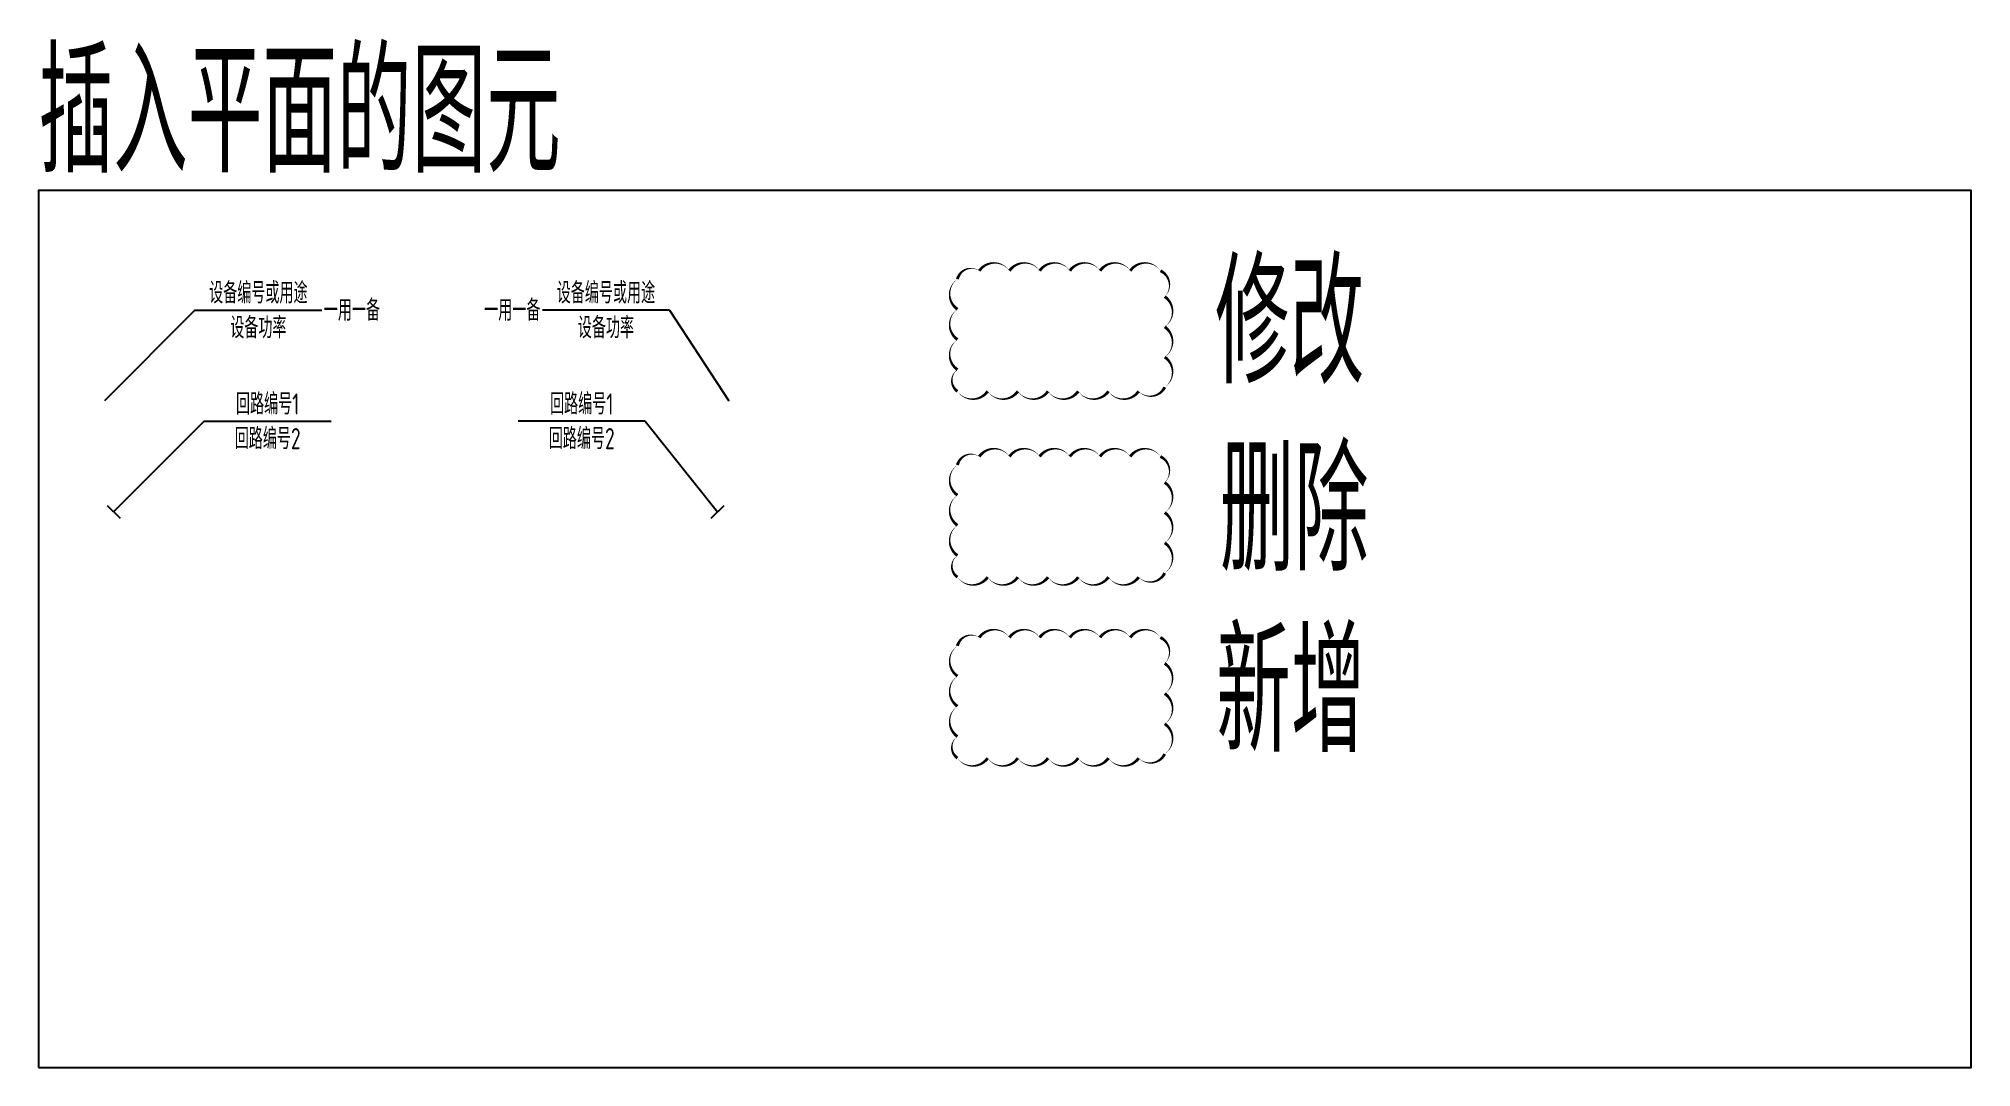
# Model space of a CAD drawing. Header units: millimetres. Extents: x -33464 to 217351, y -4000 to 120872.
# Drawn here: x 91947 to 123947, y 88480 to 105518 of the extents above; entities that cross this region are included whole.
import ezdxf
from ezdxf.enums import TextEntityAlignment as Align

# ---------------------------------------------------------------- set-up
doc = ezdxf.new("R2010")
doc.units = ezdxf.units.MM
doc.header["$LTSCALE"] = 500
doc.header["$MEASUREMENT"] = 0
for name, color, linetype in [('AI-POWR-AUXL1', 2, 'Continuous'), ('AI-POWR-AUXL2', 1, 'Continuous'), ('AI-POWR-AUXL3', 3, 'Continuous'), ('E-UNIV-AB', 1, 'Continuous'), ('E-UNIV-DIAG', 2, 'Continuous'), ('E-UNIV-NOTE', 6, 'Continuous')]:
    doc.layers.add(name, color=color, linetype=linetype)
doc.styles.add('TH-STYLE3', font='tssdeng.shx', dxfattribs={"width": 0.7, "bigfont": 'tssdchn.shx'})

msp = doc.modelspace()

# ---------------------------------------------------------------- texts
at = {"layer": 'AI-POWR-AUXL1', "style": 'TH-STYLE3', "width": 0.65}
msp.add_text('修改', height=2000, dxfattribs=at).set_placement((111425, 100806), align=Align.MIDDLE_LEFT)
at = {"layer": 'AI-POWR-AUXL2', "style": 'TH-STYLE3', "width": 0.65}
msp.add_text('删除', height=2000, dxfattribs=at).set_placement((111500, 97703), align=Align.MIDDLE_LEFT)
at = {"layer": 'AI-POWR-AUXL3', "style": 'TH-STYLE3', "width": 0.65}
msp.add_text('新增', height=2000, dxfattribs=at).set_placement((111444, 94695), align=Align.MIDDLE_LEFT)
at = {"layer": 'E-UNIV-AB', "color": 3, "style": 'TH-STYLE3', "width": 0.65}
msp.add_text('插入平面的图元', height=2000, dxfattribs=at).set_placement((91947, 104300), align=Align.MIDDLE_LEFT)

# ---------------------------------------------------------------- blocks, each defined once
blk = doc.blocks.new('*U95')
at = {"layer": 'E-UNIV-NOTE'}
for q in [(0, 0), (36, 15)]:
    blk.add_line((15, 15), q, dxfattribs=at)
at = {"layer": 'E-UNIV-NOTE', "style": 'TH-STYLE3', "width": 0.7}
for tag, p in [('设备编号或用途', (25.5, 17.87)), ('主备关系', (41, 15)), ('设备功率', (25.5, 12.1))]:
    blk.add_attdef(tag, text='', height=3.5, dxfattribs=at).set_placement(p, align=Align.MIDDLE_CENTER)
blk = doc.blocks.new('AI-负载标注-R')
at = {"layer": 'E-UNIV-DIAG', "xscale": 100, "yscale": 100, "zscale": 100}
blk.add_blockref('*U95', (0, 0), dxfattribs=at).add_auto_attribs({'设备功率': '设备功率', '设备编号或用途': '设备编号或用途', '主备关系': '一用一备'})
blk = doc.blocks.new('*U98')
at = {"layer": 'E-UNIV-NOTE'}
for q in [(-30.86, 15), (0, 0)]:
    blk.add_line((-9.86, 15), q, dxfattribs=at)
at = {"layer": 'E-UNIV-NOTE', "style": 'TH-STYLE3', "width": 0.7}
for tag, p in [('设备编号或用途', (-20.36, 17.87)), ('主备关系', (-35.86, 15)), ('设备功率', (-20.36, 12.1))]:
    blk.add_attdef(tag, text='', height=3.5, dxfattribs=at).set_placement(p, align=Align.MIDDLE_CENTER)
blk = doc.blocks.new('AI-负载标注-L')
at = {"layer": 'E-UNIV-DIAG', "xscale": 100, "yscale": 100, "zscale": 100}
blk.add_blockref('*U98', (0, 0), dxfattribs=at).add_auto_attribs({'设备功率': '设备功率', '设备编号或用途': '设备编号或用途', '主备关系': '一用一备'})
blk = doc.blocks.new('*U148')
at = {"layer": 'E-UNIV-NOTE'}
for p, q in [((15, 15), (0, 0)), ((15, 15), (36, 15)), ((-1.06, 1.06), (1.06, -1.06))]:
    blk.add_line(p, q, dxfattribs=at)
at = {"layer": 'E-UNIV-NOTE', "style": 'TH-STYLE3', "width": 0.7}
for tag, p in [('回路编号1', (25.5, 17.87)), ('回路编号2', (25.5, 12.13))]:
    blk.add_attdef(tag, text='', height=3.5, dxfattribs=at).set_placement(p, align=Align.MIDDLE_CENTER)
blk = doc.blocks.new('AI-回路标注-R')
at = {"layer": 'E-UNIV-NOTE', "xscale": 100, "yscale": 100, "zscale": 100}
blk.add_blockref('*U148', (0, 0), dxfattribs=at).add_auto_attribs({'回路编号1': '回路编号1', '回路编号2': '回路编号2'})
blk = doc.blocks.new('*U151')
at = {"layer": 'E-UNIV-NOTE'}
for p, q in [((-12, 15), (-33, 15)), ((-12, 15), (0, 0)), ((-1.06, -1.06), (1.06, 1.06))]:
    blk.add_line(p, q, dxfattribs=at)
at = {"layer": 'E-UNIV-NOTE', "style": 'TH-STYLE3', "width": 0.7}
for tag, p in [('回路编号1', (-22.5, 17.87)), ('回路编号2', (-22.5, 12.13))]:
    blk.add_attdef(tag, text='', height=3.5, dxfattribs=at).set_placement(p, align=Align.MIDDLE_CENTER)
blk = doc.blocks.new('AI-回路标注-L')
at = {"layer": 'E-UNIV-NOTE', "xscale": 100, "yscale": 100, "zscale": 100}
blk.add_blockref('*U151', (0, 0), dxfattribs=at).add_auto_attribs({'回路编号1': '回路编号1', '回路编号2': '回路编号2'})

# ---------------------------------------------------------------- linework, layer by layer
at = {"layer": 'AI-POWR-AUXL1'}
msp.add_lwpolyline([(107160, 99677, 0, 50, 0.520567), (107660, 99677, 0, 50, 0.520567), (108160, 99677, 0, 50, 0.520567), (108660, 99677, 0, 50, 0.520567), (109160, 99677, 0, 50, 0.520567), (109660, 99677, 0, 50, 0.520567), (110160, 99677, 0, 50, 0.520567), (110592, 99744, 0, 50, 0.520567), (110592, 100244, 0, 50, 0.520567), (110592, 100744, 0, 50, 0.520567), (110592, 101244, 0, 50, 0.520567), (110521, 101673, 0, 50, 0.520567), (110021, 101673, 0, 50, 0.520567), (109521, 101673, 0, 50, 0.520567), (109021, 101673, 0, 50, 0.520567), (108521, 101673, 0, 50, 0.520567), (108021, 101673, 0, 50, 0.520567), (107521, 101673, 0, 50, 0.520567), (107160, 101535, 0, 50, 0.520567), (107160, 101035, 0, 50, 0.520567), (107160, 100535, 0, 50, 0.520567), (107160, 100035, 0, 50, 0.520567)], format="xyseb", close=True, dxfattribs=at)
at = {"layer": 'AI-POWR-AUXL2'}
msp.add_lwpolyline([(107160, 96599, 0, 50, 0.520567), (107660, 96599, 0, 50, 0.520567), (108160, 96599, 0, 50, 0.520567), (108660, 96599, 0, 50, 0.520567), (109160, 96599, 0, 50, 0.520567), (109660, 96599, 0, 50, 0.520567), (110160, 96599, 0, 50, 0.520567), (110592, 96667, 0, 50, 0.520567), (110592, 97167, 0, 50, 0.520567), (110592, 97667, 0, 50, 0.520567), (110592, 98167, 0, 50, 0.520567), (110521, 98596, 0, 50, 0.520567), (110021, 98596, 0, 50, 0.520567), (109521, 98596, 0, 50, 0.520567), (109021, 98596, 0, 50, 0.520567), (108521, 98596, 0, 50, 0.520567), (108021, 98596, 0, 50, 0.520567), (107521, 98596, 0, 50, 0.520567), (107160, 98457, 0, 50, 0.520567), (107160, 97957, 0, 50, 0.520567), (107160, 97457, 0, 50, 0.520567), (107160, 96957, 0, 50, 0.520567)], format="xyseb", close=True, dxfattribs=at)
at = {"layer": 'AI-POWR-AUXL3'}
msp.add_lwpolyline([(107160, 93602, 0, 50, 0.520567), (107660, 93602, 0, 50, 0.520567), (108160, 93602, 0, 50, 0.520567), (108660, 93602, 0, 50, 0.520567), (109160, 93602, 0, 50, 0.520567), (109660, 93602, 0, 50, 0.520567), (110160, 93602, 0, 50, 0.520567), (110592, 93670, 0, 50, 0.520567), (110592, 94170, 0, 50, 0.520567), (110592, 94670, 0, 50, 0.520567), (110592, 95170, 0, 50, 0.520567), (110521, 95599, 0, 50, 0.520567), (110021, 95599, 0, 50, 0.520567), (109521, 95599, 0, 50, 0.520567), (109021, 95599, 0, 50, 0.520567), (108521, 95599, 0, 50, 0.520567), (108021, 95599, 0, 50, 0.520567), (107521, 95599, 0, 50, 0.520567), (107160, 95460, 0, 50, 0.520567), (107160, 94960, 0, 50, 0.520567), (107160, 94460, 0, 50, 0.520567), (107160, 93960, 0, 50, 0.520567)], format="xyseb", close=True, dxfattribs=at)
at = {"layer": 'E-UNIV-AB', "color": 3}
msp.add_lwpolyline([(91947, 88480), (123947, 88480), (123947, 103000), (91947, 103000)], close=True, dxfattribs=at)

# ---------------------------------------------------------------- block references
at = {"layer": 'AI-POWR-AUXL1'}
for name, p in [('AI-负载标注-R', (93035, 99520)), ('AI-负载标注-L', (103376, 99520)), ('AI-回路标注-R', (93189, 97680)), ('AI-回路标注-L', (103189, 97680))]:
    msp.add_blockref(name, p, dxfattribs=at)

msp.set_redraw_order([(e.dxf.handle, doc.entitydb.next_handle()) for e in msp.query("TEXT MTEXT ATTDEF DIMENSION ARC_DIMENSION")])  # texts and dimensions are drawn at this point

doc.saveas('drawing.dxf')
